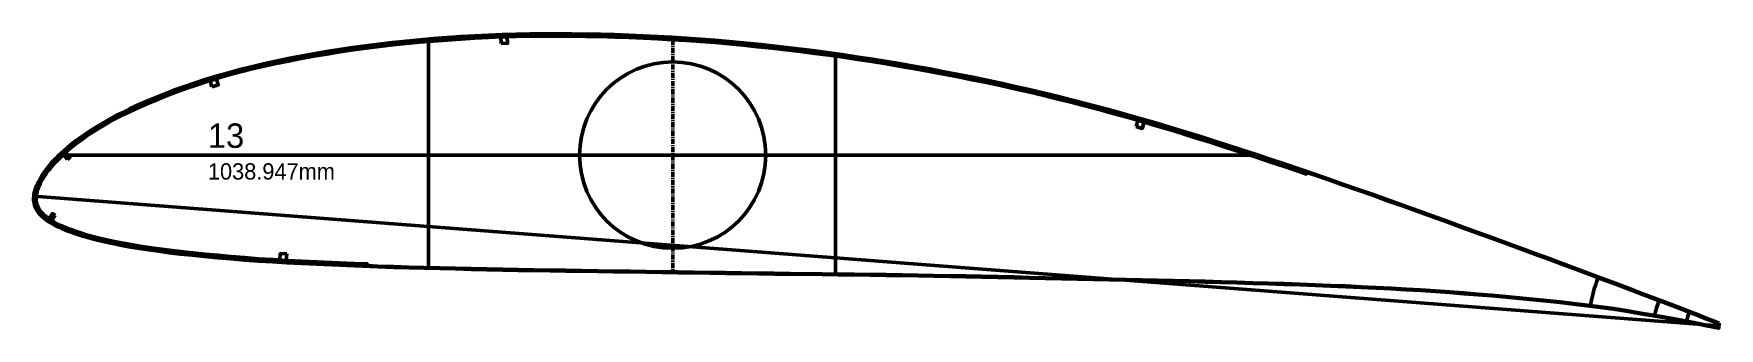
# Model space of a CAD drawing. Header units: metres. Extents: x -3 to 1074, y -15727 to -22.
# Drawn here: x -3 to 1033, y -2806 to -2625 of the extents above; entities that cross this region are included whole.
import ezdxf
from ezdxf.enums import TextEntityAlignment as Align

# ---------------------------------------------------------------- set-up
doc = ezdxf.new("R2010")
doc.units = ezdxf.units.M
doc.linetypes.add('CENTER', pattern=[5.08, 3.175, -0.635, 0.635, -0.635])
doc.layers.add('Layer', color=7, linetype='Continuous', lineweight=50)

msp = doc.modelspace()

# ---------------------------------------------------------------- texts
at = {"layer": 'Layer'}
msp.add_text('13', height=15, dxfattribs=at).set_placement((103.9, -2700), align=Align.BOTTOM_LEFT)
msp.add_text('1038.947mm', height=10, dxfattribs=at).set_placement((103.9, -2705), align=Align.TOP_LEFT)

# ---------------------------------------------------------------- linework, layer by layer
at = {"layer": 'Layer'}
for p, q in [((239.6, -2630.1), (239.6, -2769.2)), ((489.6, -2639.1), (489.6, -2773.1)), ((744.4, -2700), (14.6, -2700)), ((-3.1, -2725.2), (1032.8, -2804.9))]:
    msp.add_line(p, q, dxfattribs=at)
at = {"layer": 'Layer', "linetype": 'CENTER'}
msp.add_line((389.6, -2629), (389.6, -2771.8), dxfattribs=at)
at = {"layer": 'Layer'}
for points in [[(1032.9, -2803.4), (1029.8, -2802.1), (1024.8, -2800.2), (1019.5, -2798.1), (1013.6, -2795.8), (1007.2, -2793.3), (1000.3, -2790.7), (993, -2787.9), (985.3, -2785), (977.5, -2782), (969.5, -2779), (961.5, -2776), (953.4, -2773), (945.2, -2769.9), (936.9, -2766.8), (928.4, -2763.6), (919.8, -2760.5), (911, -2757.2), (902, -2754), (893, -2750.7), (883.9, -2747.4), (874.8, -2744), (865.6, -2740.7), (856.5, -2737.4), (847.4, -2734.1), (838.2, -2730.8), (829.1, -2727.5), (820.1, -2724.3), (811, -2721.1), (802, -2718), (793, -2714.8), (784, -2711.7), (775.1, -2708.6), (766.1, -2705.6), (757.2, -2702.6), (748.3, -2699.7), (739.3, -2696.8), (730.4, -2693.9), (721.5, -2691), (712.7, -2688.2), (703.9, -2685.5), (695.1, -2682.8), (686.5, -2680.2), (677.8, -2677.7), (669.1, -2675.2), (660.5, -2672.8), (651.9, -2670.5), (643.3, -2668.2), (634.6, -2666), (626, -2663.8), (617.4, -2661.7), (608.7, -2659.7), (600.1, -2657.7), (591.4, -2655.8), (582.7, -2653.9), (574, -2652.1), (565.2, -2650.4), (556.5, -2648.7), (547.7, -2647), (538.9, -2645.5), (530.1, -2643.9), (521.2, -2642.4), (512.4, -2641), (503.6, -2639.7), (494.7, -2638.3), (485.9, -2637.1), (477.1, -2635.9), (468.3, -2634.8), (459.5, -2633.7), (450.7, -2632.7), (441.9, -2631.8), (433.1, -2630.9), (424.3, -2630.1), (415.5, -2629.3), (406.7, -2628.7), (397.9, -2628), (389.1, -2627.5), (380.3, -2627), (371.5, -2626.6), (362.7, -2626.2), (353.9, -2625.9), (345.2, -2625.6), (336.4, -2625.5), (327.7, -2625.4), (319, -2625.3), (310.4, -2625.3), (301.8, -2625.4), (293.3, -2625.6), (284.8, -2625.8), (276.3, -2626.2), (267.8, -2626.6), (259.3, -2627.1), (250.9, -2627.7), (242.4, -2628.3), (234.1, -2629), (225.7, -2629.8), (217.4, -2630.7), (209.2, -2631.7), (201, -2632.7), (192.9, -2633.8), (184.8, -2635), (176.8, -2636.3), (168.9, -2637.7), (161, -2639.1), (153.2, -2640.6), (145.6, -2642.2), (138.1, -2643.8), (130.7, -2645.6), (123.6, -2647.4), (116.5, -2649.3), (109.6, -2651.3), (102.8, -2653.3), (96.3, -2655.5), (89.8, -2657.7), (83.6, -2659.9), (77.6, -2662.2), (71.9, -2664.5), (66.4, -2666.8), (61.1, -2669.1), (56.2, -2671.4), (51.6, -2673.7), (47.2, -2675.9), (43.2, -2678.1), (39.4, -2680.3), (35.9, -2682.4), (32.6, -2684.4), (29.6, -2686.3), (26.8, -2688.3), (24.2, -2690.1), (21.8, -2691.9), (19.5, -2693.7), (17.5, -2695.4), (15.6, -2697.1), (13.8, -2698.7), (12.1, -2700.3), (10.6, -2701.8), (9.2, -2703.3), (7.8, -2704.7), (6.6, -2706.1), (5.5, -2707.5), (4.4, -2708.9), (3.5, -2710.2), (2.6, -2711.5), (1.7, -2712.7), (1, -2714), (0.3, -2715.2), (-0.3, -2716.4), (-0.9, -2717.5), (-1.4, -2718.7), (-1.9, -2719.8), (-2.2, -2721), (-2.5, -2722.1), (-2.8, -2723.2), (-3, -2724.2), (-3.1, -2725.3), (-3.2, -2726.4), (-3.2, -2727.4), (-3.1, -2728.5), (-2.9, -2729.6), (-2.6, -2730.6), (-2.2, -2731.7), (-1.8, -2732.8), (-1.2, -2733.8), (-0.6, -2734.8), (0.2, -2735.8), (1, -2736.8), (1.9, -2737.7), (2.9, -2738.6), (4, -2739.5), (5.2, -2740.4), (6.4, -2741.2), (7.7, -2742), (9.2, -2742.8), (10.7, -2743.6), (12.3, -2744.3), (14, -2745.1), (15.9, -2745.9), (17.8, -2746.7), (19.9, -2747.4), (22.1, -2748.2), (24.5, -2749), (27.1, -2749.8), (29.8, -2750.6), (32.8, -2751.4), (36, -2752.3), (39.5, -2753.1), (43.3, -2754), (47.4, -2754.8), (51.8, -2755.7), (56.6, -2756.5), (61.8, -2757.4), (67.5, -2758.2), (73.5, -2759.1), (80, -2760), (86.9, -2760.8), (94.2, -2761.6), (101.9, -2762.4), (109.9, -2763.1), (118.1, -2763.8), (126.5, -2764.5), (135, -2765.2), (143.7, -2765.7), (152.5, -2766.2), (161.5, -2766.7), (170.7, -2767.1), (180, -2767.5), (189.3, -2767.9), (198.8, -2768.3), (208.3, -2768.6), (217.9, -2769), (227.4, -2769.3), (236.9, -2769.6), (246.5, -2769.8), (256.1, -2770), (265.8, -2770.3), (275.4, -2770.5), (285.1, -2770.7), (294.7, -2770.9), (304.4, -2771), (314.2, -2771.1), (323.9, -2771.3), (333.7, -2771.4), (343.5, -2771.6), (353.3, -2771.7), (363.2, -2771.8), (373, -2772), (382.9, -2772.1), (392.7, -2772.3), (402.6, -2772.4), (412.4, -2772.5), (422.3, -2772.7), (432.1, -2772.8), (442, -2772.9), (451.8, -2773.1), (461.7, -2773.2), (471.5, -2773.3), (481.4, -2773.5), (491.2, -2773.6), (501.1, -2773.7), (510.9, -2773.9), (520.8, -2774), (530.6, -2774.1), (540.4, -2774.3), (550.2, -2774.4), (560, -2774.6), (569.8, -2774.8), (579.6, -2775), (589.4, -2775.2), (599.2, -2775.4), (609, -2775.6), (618.8, -2775.8), (628.7, -2776), (638.5, -2776.2), (648.3, -2776.5), (658.1, -2776.7), (668, -2776.9), (677.8, -2777.1), (687.6, -2777.4), (697.4, -2777.6), (707.1, -2777.8), (716.9, -2778.1), (726.6, -2778.4), (736.4, -2778.6), (746.2, -2778.9), (755.9, -2779.2), (765.5, -2779.5), (775, -2779.8), (784.6, -2780.2), (794, -2780.5), (803.4, -2780.9), (812.7, -2781.3), (821.9, -2781.8), (831.2, -2782.3), (840.3, -2782.8), (849.4, -2783.3), (858.4, -2783.9), (867.1, -2784.5), (875.8, -2785.2), (884.5, -2785.9), (893.2, -2786.6), (901.7, -2787.3), (910.1, -2788.2), (918.6, -2789), (926.9, -2789.8), (935.2, -2790.7), (943.4, -2791.6), (951.6, -2792.7), (959.8, -2793.8), (967.8, -2794.8), (975.6, -2796), (983.4, -2797.3), (991, -2798.6), (998.4, -2799.9), (1005.4, -2801.2), (1012, -2802.4), (1018.2, -2803.6), (1024, -2804.7), (1029.3, -2805.8), (1032.6, -2806.5)], [(1032.7, -2803.8), (1029.7, -2802.6), (1024.7, -2800.6), (1019.3, -2798.5), (1013.4, -2796.2), (1007, -2793.8), (1000.1, -2791.1), (992.8, -2788.3), (985.2, -2785.4), (977.3, -2782.4), (969.4, -2779.4), (961.4, -2776.5), (953.3, -2773.4), (945.1, -2770.3), (936.7, -2767.2), (928.2, -2764), (919.6, -2760.9), (910.8, -2757.7), (901.9, -2754.4), (892.8, -2751.1), (883.7, -2747.8), (874.6, -2744.4), (865.5, -2741.1), (856.3, -2737.8), (847.2, -2734.5), (838.1, -2731.2), (829, -2728), (819.9, -2724.7), (810.9, -2721.5), (801.9, -2718.4), (792.9, -2715.2), (783.9, -2712.1), (779.4, -2710.6), (779.1, -2711.6), (774.6, -2710.1), (765.6, -2707), (756.7, -2704.1), (747.8, -2701.1), (738.9, -2698.2), (729.9, -2695.3), (721.1, -2692.5), (712.2, -2689.7), (703.4, -2686.9), (694.7, -2684.3), (686, -2681.7), (677.4, -2679.1), (668.7, -2676.7), (660.1, -2674.3), (651.5, -2671.9), (642.9, -2669.6), (634.3, -2667.4), (625.7, -2665.3), (617, -2663.2), (608.4, -2661.1), (599.7, -2659.2), (591.1, -2657.2), (582.4, -2655.4), (573.7, -2653.6), (565, -2651.8), (556.2, -2650.1), (547.4, -2648.5), (538.6, -2646.9), (529.8, -2645.4), (521, -2643.9), (512.2, -2642.5), (503.4, -2641.1), (494.5, -2639.8), (485.7, -2638.6), (476.9, -2637.4), (468.1, -2636.3), (459.3, -2635.2), (450.5, -2634.2), (441.7, -2633.3), (432.9, -2632.4), (424.2, -2631.6), (415.4, -2630.8), (406.6, -2630.2), (397.8, -2629.5), (389, -2629), (380.2, -2628.5), (371.4, -2628.1), (362.7, -2627.7), (353.9, -2627.4), (345.1, -2627.1), (336.4, -2627), (327.7, -2626.9), (319, -2626.8), (310.4, -2626.8), (301.8, -2626.9), (293.3, -2627.1), (284.8, -2627.3), (276.3, -2627.7), (267.9, -2628.1), (259.4, -2628.6), (251, -2629.2), (242.6, -2629.8), (234.2, -2630.5), (225.9, -2631.3), (217.6, -2632.2), (209.4, -2633.1), (201.2, -2634.2), (193.1, -2635.3), (185, -2636.5), (177.1, -2637.8), (169.1, -2639.1), (161.3, -2640.6), (153.5, -2642.1), (145.9, -2643.7), (138.4, -2645.3), (131.1, -2647), (123.9, -2648.8), (116.9, -2650.7), (110, -2652.7), (103.3, -2654.8), (96.7, -2656.9), (90.4, -2659.1), (84.2, -2661.3), (78.2, -2663.6), (72.5, -2665.9), (67, -2668.2), (61.8, -2670.5), (56.9, -2672.8), (52.3, -2675), (48, -2677.2), (43.9, -2679.4), (40.2, -2681.6), (36.7, -2683.6), (33.4, -2685.6), (30.4, -2687.6), (27.6, -2689.5), (25.1, -2691.3), (22.7, -2693.1), (20.5, -2694.9), (18.5, -2696.5), (16.6, -2698.2), (14.8, -2699.8), (13.2, -2701.3), (11.7, -2702.8), (10.3, -2704.3), (9, -2705.7), (7.8, -2707.1), (6.7, -2708.4), (5.6, -2709.7), (4.7, -2711), (3.8, -2712.3), (3, -2713.5), (2.3, -2714.7), (1.6, -2715.8), (1, -2717), (0.5, -2718.2), (0, -2719.2), (-0.4, -2720.3), (-0.8, -2721.4), (-1.1, -2722.4), (-1.3, -2723.4), (-1.5, -2724.4), (-1.6, -2725.4), (-1.7, -2726.3), (-1.7, -2727.3), (-1.6, -2728.2), (-1.4, -2729.2), (-1.2, -2730.1), (-0.9, -2731.1), (-0.4, -2732.1), (0.1, -2733), (0.6, -2733.9), (1.3, -2734.8), (2.1, -2735.7), (2.9, -2736.6), (3.9, -2737.4), (4.9, -2738.3), (6, -2739.1), (7.2, -2739.9), (8.5, -2740.7), (9.9, -2741.5), (11.3, -2742.2), (12.9, -2743), (14.6, -2743.7), (16.4, -2744.5), (18.4, -2745.3), (20.4, -2746), (22.6, -2746.8), (25, -2747.6), (27.5, -2748.4), (30.2, -2749.2), (33.2, -2750), (36.4, -2750.8), (39.9, -2751.7), (43.6, -2752.5), (47.6, -2753.4), (52, -2754.2), (56.8, -2755), (62, -2755.9), (67.7, -2756.8), (73.7, -2757.6), (80.2, -2758.5), (87.1, -2759.3), (94.4, -2760.1), (102.1, -2760.9), (110, -2761.6), (118.2, -2762.3), (126.6, -2763), (135.1, -2763.7), (143.8, -2764.2), (152.6, -2764.7), (161.6, -2765.2), (170.8, -2765.6), (180, -2766), (189.4, -2766.4), (198.9, -2766.8), (202, -2766.9), (202, -2767.9), (208.3, -2768.2), (217.9, -2768.5), (227.4, -2768.8), (236.9, -2769.1), (246.5, -2769.4), (256.1, -2769.6), (265.8, -2769.8), (275.4, -2770), (285.1, -2770.2), (294.7, -2770.4), (304.4, -2770.5), (314.2, -2770.7), (323.9, -2770.8), (333.7, -2771), (343.5, -2771.1), (353.3, -2771.3), (363.2, -2771.4), (373, -2771.5), (382.9, -2771.7), (392.7, -2771.8), (402.6, -2771.9), (412.4, -2772.1), (422.3, -2772.2), (432.1, -2772.3), (442, -2772.5), (451.8, -2772.6), (461.7, -2772.8), (471.5, -2772.9), (481.4, -2773), (491.2, -2773.2), (501.1, -2773.3), (510.9, -2773.4), (520.8, -2773.5), (530.6, -2773.7), (540.4, -2773.8), (550.2, -2774), (560, -2774.2), (569.8, -2774.3), (579.6, -2774.5), (589.4, -2774.7), (599.2, -2774.9), (609, -2775.2), (618.8, -2775.4), (628.7, -2775.6), (638.5, -2775.8), (648.3, -2776), (658.1, -2776.2), (668, -2776.5), (677.8, -2776.7), (687.6, -2776.9), (697.4, -2777.1), (707.2, -2777.4), (716.9, -2777.6), (726.7, -2777.9), (736.4, -2778.2), (746.2, -2778.5), (755.9, -2778.7), (765.5, -2779), (775.1, -2779.4), (784.6, -2779.7), (794.1, -2780.1), (803.5, -2780.4), (812.7, -2780.9), (822, -2781.3), (831.2, -2781.8), (840.4, -2782.4), (849.5, -2782.9), (858.4, -2783.4), (867.1, -2784), (875.9, -2784.7), (884.6, -2785.4), (893.2, -2786.1), (901.7, -2786.9), (910.2, -2787.7), (918.6, -2788.6), (927, -2789.4), (935.2, -2790.2), (943.4, -2791.2), (951.7, -2792.3), (959.9, -2793.3), (967.8, -2794.4), (975.7, -2795.6), (983.4, -2796.9), (991.1, -2798.2), (998.4, -2799.5), (1005.4, -2800.7), (1012.1, -2802), (1018.3, -2803.2), (1024.1, -2804.3), (1029.4, -2805.4), (1032.7, -2806.1)]]:
    msp.add_lwpolyline(points, close=True, dxfattribs=at)
for points in [[(284.1, -2631.4), (288.1, -2631.2), (287.9, -2627.2), (283.9, -2627.4), (284.1, -2631.4)], [(106.4, -2658), (110.3, -2656.8), (109.1, -2653), (105.3, -2654.2), (106.4, -2658)], [(674.4, -2682.4), (678.2, -2683.6), (679.4, -2679.7), (675.5, -2678.6), (674.4, -2682.4)], [(17.6, -2702.6), (19.1, -2701.3), (16.4, -2698.3), (14.9, -2699.7), (17.6, -2702.6)], [(10, -2737), (8.3, -2735.9), (6.1, -2739.2), (7.8, -2740.3), (10, -2737)], [(152.4, -2760.7), (148.4, -2760.5), (148.2, -2764.5), (152.1, -2764.7), (152.4, -2760.7)]]:
    msp.add_lwpolyline(points, dxfattribs=at)
for radius, start, end in [(80, 158.2991, 171.0662), (40, 157.3034, 170.8292), (20, 155.5315, 172.0052)]:
    msp.add_arc((1032.8, -2804.9), radius, start, end, dxfattribs=at)
msp.add_ellipse((389.6, -2700), major_axis=(0, 57.3), ratio=0.998152, dxfattribs=at)

msp.set_redraw_order([(e.dxf.handle, doc.entitydb.next_handle()) for e in msp.query("TEXT MTEXT ATTDEF DIMENSION ARC_DIMENSION")])  # texts and dimensions are drawn at this point

doc.saveas('drawing.dxf')
